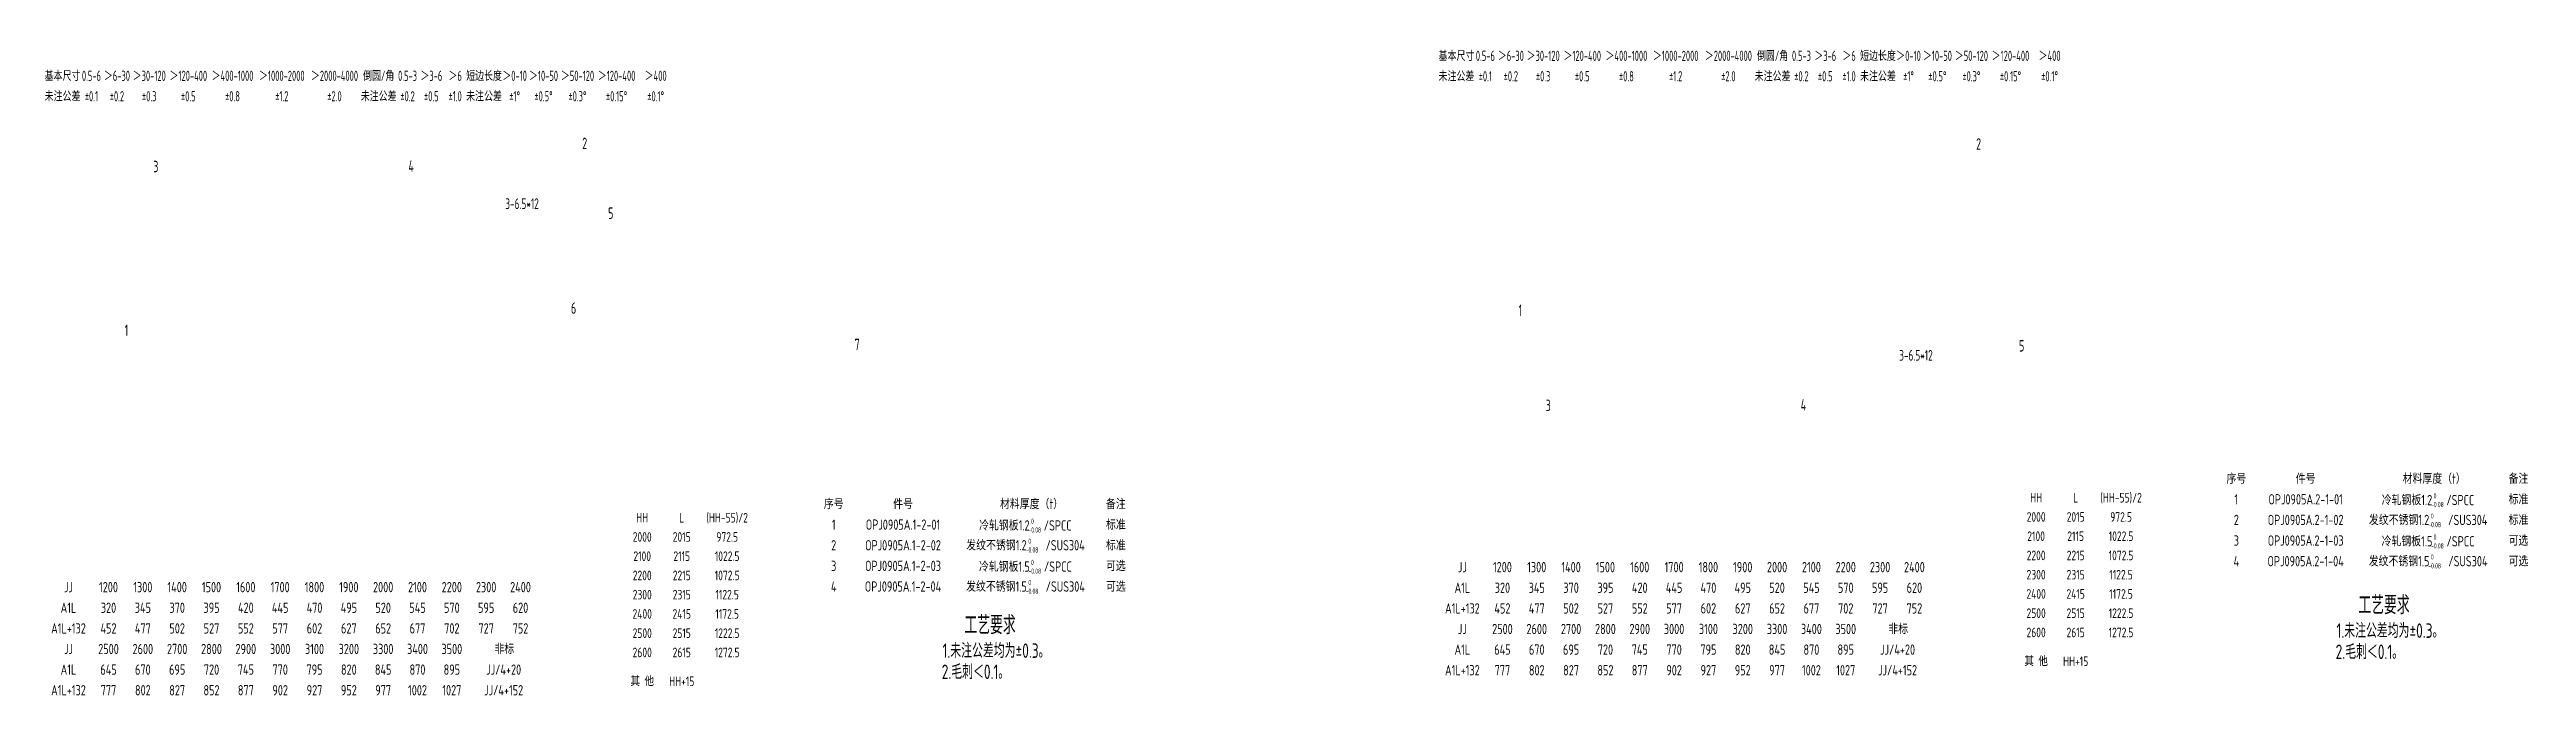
# Model space of a CAD drawing. Header units: inches. Extents: x 14216 to 120088, y -29410 to 23559.
# Drawn here: x 37178 to 43671, y -1362 to 330 of the extents above; entities that cross this region are included whole.
import ezdxf
from ezdxf.enums import TextEntityAlignment as Align

# ---------------------------------------------------------------- set-up
doc = ezdxf.new("R2010")
doc.units = ezdxf.units.IN
doc.header["$LTSCALE"] = 0.3
doc.header["$MEASUREMENT"] = 0
doc.layers.add('2', color=2, linetype='Continuous')
doc.layers.add('2细实线', color=2, linetype='Continuous')
doc.layers.add('粗实线', color=7, linetype='Continuous', lineweight=30)
doc.styles.add('HZ', font='isocp2.shx', dxfattribs={"width": 0.7, "bigfont": 'hztxt.shx'})

msp = doc.modelspace()

# ---------------------------------------------------------------- texts
at = {"layer": '2', "color": 4, "style": 'HZ', "width": 0.7}
for s, p in [('2', (38574.711, 68.836)), ('2', (42228.783, 67.416)), ('3', (37450.224, 8.396)), ('4', (38119.253, 9.444)), ('5', (38642.601, -113.852)), ('6', (38545.239, -362.316)), ('1', (41029.232, -368.141)), ('1', (37375.16, -420.499)), ('7', (39288.592, -457.782)), ('5', (42341.219, -461.163)), ('3', (41100.371, -616.804)), ('4', (41768.893, -615.757))]:
    msp.add_text(s, height=30, dxfattribs=at).set_placement(p)
at = {"layer": '2', "style": 'HZ', "width": 0.8}
for s, height, p in [('序号', 27, (42910.902, -794.037)), ('件号', 27, (43092.577, -794.037)), ('材料厚度（t）', 27, (43429.463, -794.037)), ('备注', 27, (43650.525, -794.037)), ('序号', 27, (39233.964, -860.368)), ('材料厚度（t）', 27, (39752.524, -860.368)), ('备注', 27, (39973.586, -860.368)), ('HH', 25.2, (42386.002, -843.814)), ('L', 25.2, (42489.602, -843.814)), ('(HH-55)/2', 25.2, (42608.646, -843.814)), ('1', 27, (42910.902, -848.037)), ('OPJ0905A.2-1-01', 27, (43092.577, -848.037)), ('冷轧钢板1.2   /SPCC', 27, (43413.281, -849.977)), ('标准', 27, (43650.525, -848.037)), ('HH', 25.2, (38731.93, -896.173)), ('L', 25.2, (38835.53, -896.173)), ('(HH-55)/2', 25.2, (38954.575, -896.173)), ('1', 27, (39233.964, -914.368)), ('OPJ0905A.1-2-01', 27, (39415.638, -914.368)), ('件号', 27, (39415.638, -860.368)), ('冷轧钢板1.2   /SPCC', 27, (39736.342, -916.307)), ('标准', 27, (39973.586, -914.368)), ('2000', 25.2, (42386.002, -894.214)), ('2015', 25.2, (42489.602, -894.214)), ('972.5', 25.2, (42608.646, -894.214)), ('2', 27, (42910.902, -902.037)), ('OPJ0905A.2-1-02', 27, (43092.577, -902.037)), ('发纹不锈钢1.2    /SUS304 ', 27, (43419.795, -902.037)), ('标准', 27, (43650.525, -902.037)), ('2000', 25.2, (38731.93, -946.573)), ('2015', 25.2, (38835.53, -946.573)), ('972.5', 25.2, (38954.575, -946.573)), ('2', 27, (39233.964, -968.368)), ('OPJ0905A.1-2-02', 27, (39415.638, -968.368)), ('发纹不锈钢1.2    /SUS304 ', 27, (39742.857, -968.368)), ('标准', 27, (39973.586, -968.368)), ('2100', 25.2, (42386.002, -944.614)), ('2115', 25.2, (42489.602, -944.614)), ('1022.5', 25.2, (42608.646, -944.614)), ('3', 27, (42910.902, -956.037)), ('OPJ0905A.2-1-03', 27, (43092.577, -956.037)), ('冷轧钢板1.5   /SPCC', 27, (43413.281, -957.977)), ('可选', 27, (43650.525, -956.037)), ('2200', 25.2, (38731.93, -1047.373)), ('2100', 25.2, (38731.93, -996.973)), ('2215', 25.2, (38835.53, -1047.373)), ('2115', 25.2, (38835.53, -996.973)), ('1072.5', 25.2, (38954.575, -1047.373)), ('1022.5', 25.2, (38954.575, -996.973)), ('3', 27, (39233.964, -1022.368)), ('OPJ0905A.1-2-03', 27, (39415.638, -1022.368)), ('冷轧钢板1.5   /SPCC', 27, (39736.342, -1024.307)), ('可选', 27, (39973.586, -1022.368)), ('2300', 25.2, (42386.002, -1045.414)), ('2200', 25.2, (42386.002, -995.014)), ('2315', 25.2, (42489.602, -1045.414)), ('2215', 25.2, (42489.602, -995.014)), ('1072.5', 25.2, (42608.646, -995.014)), ('1122.5', 25.2, (42608.646, -1045.414)), ('4', 27, (42910.902, -1010.037)), ('OPJ0905A.2-1-04', 27, (43092.577, -1010.037)), ('发纹不锈钢1.5    /SUS304 ', 27, (43419.795, -1010.037)), ('可选', 27, (43650.525, -1010.037)), ('2300', 25.2, (38731.93, -1097.773)), ('2315', 25.2, (38835.53, -1097.773)), ('1122.5', 25.2, (38954.575, -1097.773)), ('4', 27, (39233.964, -1076.368)), ('OPJ0905A.1-2-04', 27, (39415.638, -1076.368)), ('发纹不锈钢1.5    /SUS304 ', 27, (39742.857, -1076.368)), ('可选', 27, (39973.586, -1076.368)), ('2500', 25.2, (42386.002, -1146.214)), ('2515', 25.2, (42489.602, -1146.214)), ('1222.5', 25.2, (42608.646, -1146.214)), ('2500', 25.2, (38731.93, -1198.573)), ('2515', 25.2, (38835.53, -1198.573)), ('1222.5', 25.2, (38954.575, -1198.573)), ('2600', 25.2, (42386.002, -1196.614)), ('2615', 25.2, (42489.602, -1196.614)), ('1272.5', 25.2, (42608.646, -1196.614)), ('2600', 25.2, (38731.93, -1248.973)), ('2615', 25.2, (38835.53, -1248.973)), ('1272.5', 25.2, (38954.575, -1248.973)), ('其 他', 25.2, (42386.002, -1272.214)), ('HH+15', 25.2, (42489.602, -1272.214)), ('其 他', 25.2, (38731.93, -1324.573)), ('HH+15', 25.2, (38835.53, -1324.573))]:
    msp.add_text(s, height=height, dxfattribs=at).set_placement(p, align=Align.MIDDLE_CENTER)
at = {"layer": '2', "color": 3, "style": 'HZ', "width": 0.8}
for s, p in [('2400', (42386.002, -1095.814)), ('2415', (42489.602, -1095.814)), ('1172.5', (42608.646, -1095.814)), ('2400', (38731.93, -1148.173)), ('2415', (38835.53, -1148.173)), ('1172.5', (38954.575, -1148.173))]:
    msp.add_text(s, height=25.2, dxfattribs=at).set_placement(p, align=Align.MIDDLE_CENTER)
at = {"layer": '2', "color": 6, "style": 'HZ', "width": 0.75}
for s, p in [('1.未注公差均为±0.3。', (39519.217, -1263.295)), ('2.毛刺＜0.1。', (43171.142, -1266.331)), ('1.未注公差均为±0.3。', (43173.289, -1210.936)), ('2.毛刺＜0.1。', (39517.071, -1318.69))]:
    msp.add_text(s, height=38, dxfattribs=at).set_placement(p)
at = {"layer": '2', "color": 6, "char_height": 28, "attachment_point": 5, "style": 'HZ'}
for insert in [(38416.905, -73.968), (42070.977, -471.047)]:
    msp.add_mtext('3-6.5*12', dxfattribs=dict(at, insert=insert))
at = {"layer": '2', "char_height": 13.728, "attachment_point": 1, "style": 'HZ'}
for insert in [(43421.388, -832.125), (39744.449, -898.456), (43414.165, -884.563), (39737.226, -950.893), (43421.388, -940.125), (39744.449, -1006.456), (43414.165, -992.563), (39737.226, -1058.893)]:
    msp.add_mtext(' 0\\P-0.08', dxfattribs=dict(at, insert=insert))
at = {"layer": '2细实线', "linetype": 'ByBlock', "style": 'HZ', "width": 0.65}
for s, p in [('基本尺寸', (40866.467, 313.262)), ('0.5-6', (40942.202, 313.262)), ('＞6-30', (41009.027, 313.262)), ('＞30-120', (41093.672, 313.262)), ('＞120-400', (41196.137, 313.262)), ('＞400-1000', (41311.967, 313.262)), ('＞1000-2000', (41441.162, 313.262)), ('＞2000-4000', (41579.267, 313.262)), ('倒圆/角', (41695.097, 313.262)), ('0.5-3', (41770.832, 313.262)), ('＞3-6', (41833.202, 313.262)), ('＞6', (41895.572, 313.262)), ('短边长度', (41971.307, 313.262)), ('＞0-10', (42051.497, 313.262)), ('＞10-50', (42127.232, 313.262)), ('＞50-120', (42216.332, 313.262)), ('＞120-400', (42318.797, 313.262)), ('＞400', (42421.262, 313.262)), ('基本尺寸', (37212.395, 260.903)), ('0.5-6', (37288.13, 260.903)), ('＞6-30', (37354.955, 260.903)), ('＞30-120', (37439.6, 260.903)), ('＞120-400', (37542.065, 260.903)), ('＞400-1000', (37657.895, 260.903)), ('＞1000-2000', (37787.09, 260.903)), ('＞2000-4000', (37925.195, 260.903)), ('倒圆/角', (38041.025, 260.903)), ('0.5-3', (38116.76, 260.903)), ('＞3-6', (38179.13, 260.903)), ('＞6', (38241.5, 260.903)), ('短边长度', (38317.235, 260.903)), ('＞0-10', (38397.425, 260.903)), ('＞10-50', (38473.16, 260.903)), ('＞50-120', (38562.26, 260.903)), ('＞120-400', (38664.725, 260.903)), ('＞400', (38767.19, 260.903)), ('未注公差', (40866.467, 259.802)), ('%%p0.1', (40942.202, 259.802)), ('%%p0.2', (41009.027, 259.802)), ('%%p0.3', (41093.672, 259.802)), ('%%p0.5', (41196.137, 259.802)), ('%%p0.8', (41311.967, 259.802)), ('%%p1.2', (41441.162, 259.802)), ('%%p2.0', (41579.267, 259.802)), ('未注公差', (41695.097, 259.802)), ('%%p0.2', (41770.832, 259.802)), ('%%p0.5', (41833.202, 259.802)), ('%%p1.0', (41895.572, 259.802)), ('未注公差', (41971.307, 259.802)), ('%%p1%%d', (42051.497, 259.802)), ('%%p0.5%%d', (42127.232, 259.802)), ('%%p0.3%%d', (42216.332, 259.802)), ('%%p0.15%%d', (42318.797, 259.802)), ('%%p0.1%%d', (42421.262, 259.802)), ('未注公差', (37212.395, 207.443)), ('%%p0.1', (37288.13, 207.443)), ('%%p0.2', (37354.955, 207.443)), ('%%p0.3', (37439.6, 207.443)), ('%%p0.5', (37542.065, 207.443)), ('%%p0.8', (37657.895, 207.443)), ('%%p1.2', (37787.09, 207.443)), ('%%p2.0', (37925.195, 207.443)), ('未注公差', (38041.025, 207.443)), ('%%p0.2', (38116.76, 207.443)), ('%%p0.5', (38179.13, 207.443)), ('%%p1.0', (38241.5, 207.443)), ('未注公差', (38317.235, 207.443)), ('%%p1%%d', (38397.425, 207.443)), ('%%p0.5%%d', (38473.16, 207.443)), ('%%p0.3%%d', (38562.26, 207.443)), ('%%p0.15%%d', (38664.725, 207.443)), ('%%p0.1%%d', (38767.19, 207.443))]:
    msp.add_text(s, height=26.73, dxfattribs=at).set_placement(p, align=Align.MIDDLE_CENTER)
at = {"layer": '2细实线', "style": 'HZ', "width": 0.8}
for s, p in [('JJ', (40881.917, -1025.614)), ('1200', (40986.917, -1025.614)), ('1300', (41076.917, -1025.614)), ('1400', (41166.917, -1025.614)), ('1500', (41256.917, -1025.614)), ('1600', (41346.917, -1025.614)), ('1700', (41436.917, -1025.614)), ('1800', (41526.917, -1025.614)), ('1900', (41616.917, -1025.614)), ('2000', (41706.917, -1025.614)), ('2100', (41796.917, -1025.614)), ('2200', (41886.917, -1025.614)), ('2300', (41976.917, -1025.614)), ('2400', (42066.917, -1025.614)), ('JJ', (37227.845, -1077.973)), ('1200', (37332.845, -1077.973)), ('1300', (37422.845, -1077.973)), ('1400', (37512.845, -1077.973)), ('1500', (37602.845, -1077.973)), ('1600', (37692.845, -1077.973)), ('1700', (37782.845, -1077.973)), ('1800', (37872.845, -1077.973)), ('1900', (37962.845, -1077.973)), ('2000', (38052.845, -1077.973)), ('2100', (38142.845, -1077.973)), ('2200', (38232.845, -1077.973)), ('2300', (38322.845, -1077.973)), ('2400', (38412.845, -1077.973)), ('A1L', (40881.917, -1079.614)), ('320', (40986.917, -1079.614)), ('345', (41076.917, -1079.614)), ('370', (41166.917, -1079.614)), ('395', (41256.917, -1079.614)), ('420', (41346.917, -1079.614)), ('445', (41436.917, -1079.614)), ('470', (41526.917, -1079.614)), ('495', (41616.917, -1079.614)), ('520', (41706.917, -1079.614)), ('545', (41796.917, -1079.614)), ('570', (41886.917, -1079.614)), ('595', (41976.917, -1079.614)), ('620', (42066.917, -1079.614)), ('A1L', (37227.845, -1131.973)), ('320', (37332.845, -1131.973)), ('345', (37422.845, -1131.973)), ('370', (37512.845, -1131.973)), ('395', (37602.845, -1131.973)), ('420', (37692.845, -1131.973)), ('445', (37782.845, -1131.973)), ('470', (37872.845, -1131.973)), ('495', (37962.845, -1131.973)), ('520', (38052.845, -1131.973)), ('545', (38142.845, -1131.973)), ('570', (38232.845, -1131.973)), ('595', (38322.845, -1131.973)), ('620', (38412.845, -1131.973)), ('A1L+132', (40881.917, -1133.614)), ('452', (40986.917, -1133.614)), ('477', (41076.917, -1133.614)), ('502', (41166.917, -1133.614)), ('527', (41256.917, -1133.614)), ('552', (41346.917, -1133.614)), ('577', (41436.917, -1133.614)), ('602', (41526.917, -1133.614)), ('627', (41616.917, -1133.614)), ('652', (41706.917, -1133.614)), ('677', (41796.917, -1133.614)), ('702', (41886.917, -1133.614)), ('727', (41976.917, -1133.614)), ('752', (42066.917, -1133.614)), ('A1L+132', (37227.845, -1185.973)), ('JJ', (37227.845, -1239.973)), ('2500', (37332.845, -1239.973)), ('452', (37332.845, -1185.973)), ('2600', (37422.845, -1239.973)), ('477', (37422.845, -1185.973)), ('2700', (37512.845, -1239.973)), ('502', (37512.845, -1185.973)), ('2800', (37602.845, -1239.973)), ('527', (37602.845, -1185.973)), ('2900', (37692.845, -1239.973)), ('552', (37692.845, -1185.973)), ('3000', (37782.845, -1239.973)), ('577', (37782.845, -1185.973)), ('3100', (37872.845, -1239.973)), ('602', (37872.845, -1185.973)), ('3200', (37962.845, -1239.973)), ('627', (37962.845, -1185.973)), ('3300', (38052.845, -1239.973)), ('652', (38052.845, -1185.973)), ('3400', (38142.845, -1239.973)), ('677', (38142.845, -1185.973)), ('3500', (38232.845, -1239.973)), ('702', (38232.845, -1185.973)), ('727', (38322.845, -1185.973)), ('非标', (38370.459, -1239.973)), ('752', (38412.845, -1185.973)), ('A1L', (40881.917, -1241.614)), ('JJ', (40881.917, -1187.614)), ('2500', (40986.917, -1187.614)), ('645', (40986.917, -1241.614)), ('2600', (41076.917, -1187.614)), ('670', (41076.917, -1241.614)), ('2700', (41166.917, -1187.614)), ('695', (41166.917, -1241.614)), ('2800', (41256.917, -1187.614)), ('720', (41256.917, -1241.614)), ('2900', (41346.917, -1187.614)), ('745', (41346.917, -1241.614)), ('3000', (41436.917, -1187.614)), ('770', (41436.917, -1241.614)), ('3100', (41526.917, -1187.614)), ('795', (41526.917, -1241.614)), ('3200', (41616.917, -1187.614)), ('820', (41616.917, -1241.614)), ('3300', (41706.917, -1187.614)), ('845', (41706.917, -1241.614)), ('3400', (41796.917, -1187.614)), ('870', (41796.917, -1241.614)), ('3500', (41886.917, -1187.614)), ('895', (41886.917, -1241.614)), ('JJ/4+20', (42022.705, -1241.614)), ('非标', (42024.531, -1187.614)), ('A1L', (37227.845, -1293.973)), ('645', (37332.845, -1293.973)), ('670', (37422.845, -1293.973)), ('695', (37512.845, -1293.973)), ('720', (37602.845, -1293.973)), ('745', (37692.845, -1293.973)), ('770', (37782.845, -1293.973)), ('795', (37872.845, -1293.973)), ('820', (37962.845, -1293.973)), ('845', (38052.845, -1293.973)), ('870', (38142.845, -1293.973)), ('895', (38232.845, -1293.973)), ('JJ/4+20', (38368.633, -1293.973)), ('A1L+132', (40881.917, -1295.614)), ('777', (40986.917, -1295.614)), ('802', (41076.917, -1295.614)), ('827', (41166.917, -1295.614)), ('852', (41256.917, -1295.614)), ('877', (41346.917, -1295.614)), ('902', (41436.917, -1295.614)), ('927', (41526.917, -1295.614)), ('952', (41616.917, -1295.614)), ('977', (41706.917, -1295.614)), ('1002', (41796.917, -1295.614)), ('1027', (41886.917, -1295.614)), ('JJ/4+152', (42022.705, -1295.614)), ('A1L+132', (37227.845, -1347.973)), ('777', (37332.845, -1347.973)), ('802', (37422.845, -1347.973)), ('827', (37512.845, -1347.973)), ('852', (37602.845, -1347.973)), ('877', (37692.845, -1347.973)), ('902', (37782.845, -1347.973)), ('927', (37872.845, -1347.973)), ('952', (37962.845, -1347.973)), ('977', (38052.845, -1347.973)), ('1002', (38142.845, -1347.973)), ('1027', (38232.845, -1347.973)), ('JJ/4+152', (38368.633, -1347.973))]:
    msp.add_text(s, height=27, dxfattribs=at).set_placement(p, align=Align.MIDDLE_CENTER)
at = {"layer": '粗实线', "color": 3, "linetype": 'Continuous', "lineweight": -3, "style": 'HZ', "width": 0.7}
for p in [(43230.684, -1149.017), (39576.612, -1201.376)]:
    msp.add_text('工艺要求', height=48, dxfattribs=at).set_placement(p)

doc.saveas('drawing.dxf')
